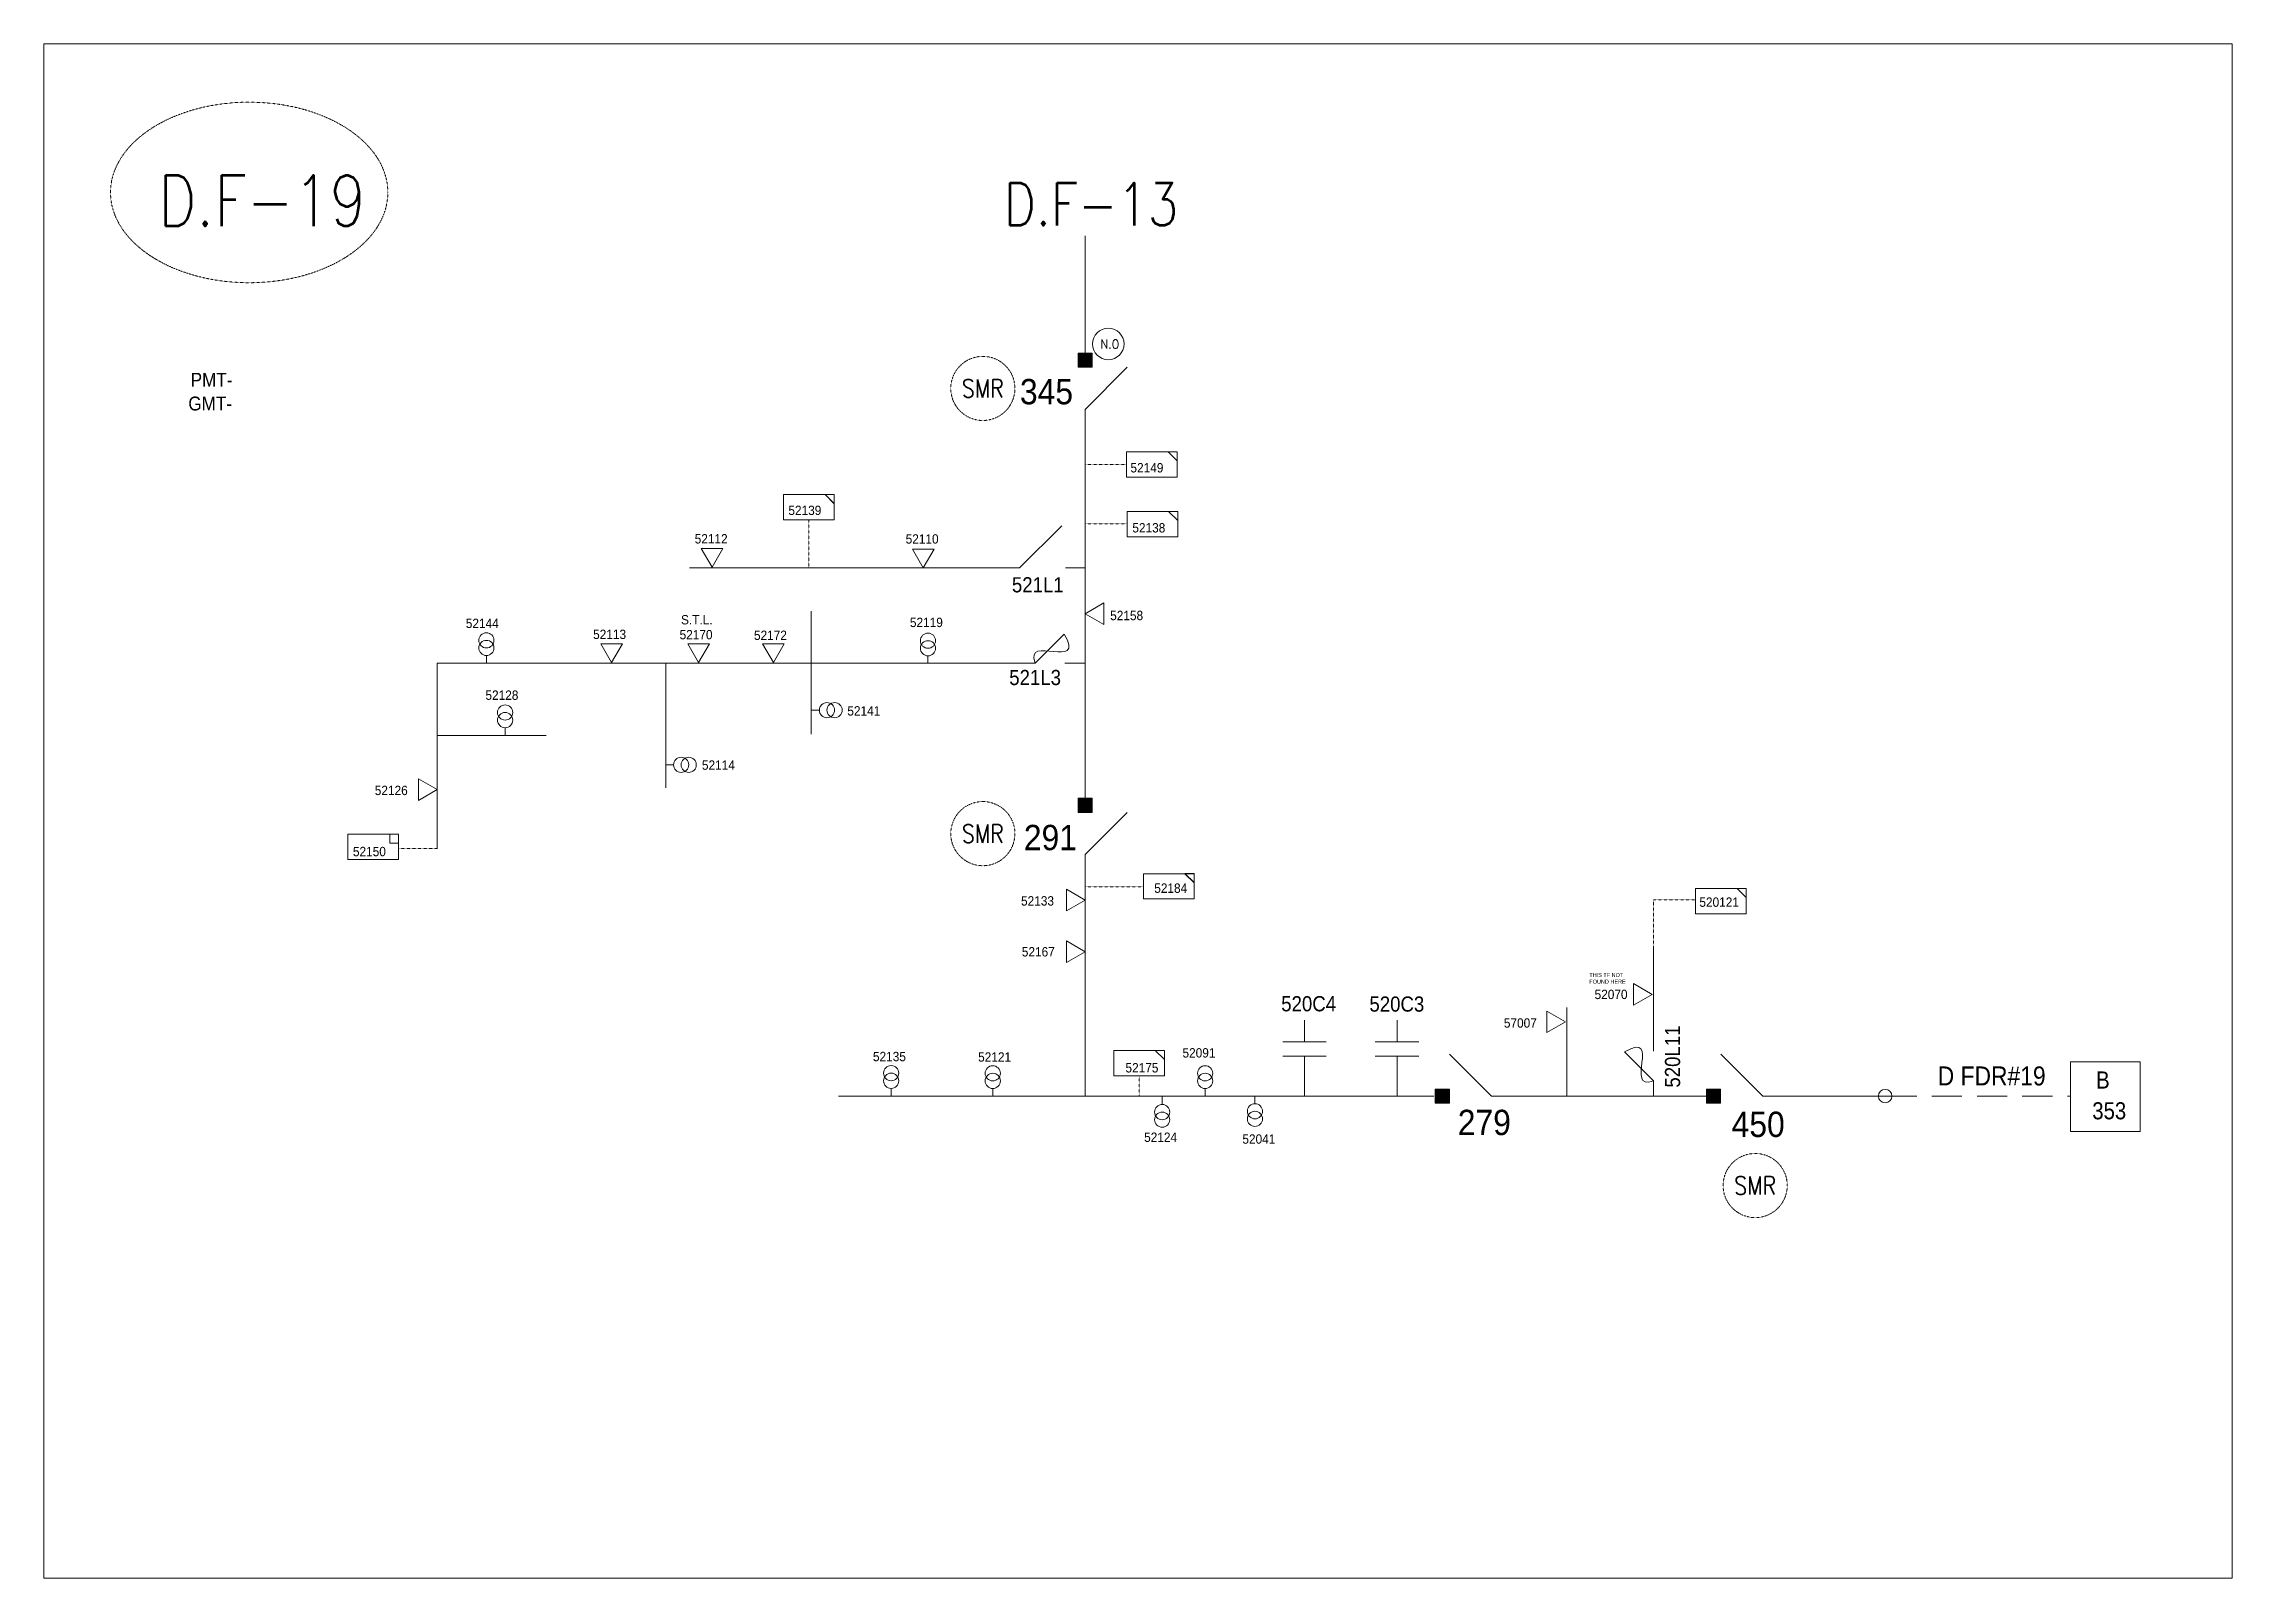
# Model space of a CAD drawing. Header units: metres. Extents: x 65984 to 144644, y -19036 to 23726.
# Drawn here: x 84373 to 85765, y -7176 to -6199 of the extents above; entities that cross this region are included whole.
import ezdxf
from ezdxf.enums import TextEntityAlignment as Align

# ---------------------------------------------------------------- set-up
doc = ezdxf.new("R2010")
doc.units = ezdxf.units.M
doc.header["$MEASUREMENT"] = 0
doc.linetypes.add('DGN Style 3', pattern=[0.013877, 0, -0.013877])
doc.linetypes.add('HIDDEN2', pattern=[2381.25, 1587.5, -793.75])
doc.layers.get('0').update_dxf_attribs({"color": 95, "lineweight": 40})
for name, color, linetype, lineweight in [('ABS', 7, 'Continuous', 40), ('ABS NUMBER', 112, 'Continuous', 30), ('CAPACITOR', 5, 'Continuous', 40), ('d_eos no', 121, 'Continuous', 40), ('d_fco', 5, 'Continuous', 40), ('d_fco text', 95, 'Continuous', 40), ('d_oh branch', 94, 'Continuous', 40), ('d_tf', 1, 'Continuous', 40), ('d_tf no', 6, 'Continuous', 40), ('d_ug cable', 95, 'Continuous', 40), ('d_ug tf', 1, 'Continuous', 40), ('FDR  2  05', 154, 'Continuous', 40), ('fedr no', 95, 'Continuous', 40), ('GRID STATION  04', 7, 'Continuous', 40), ('O H MAIN FEEDER', 4, 'Continuous', 100), ('SW N O', 114, 'Continuous', 30)]:
    doc.layers.add(name, color=color, linetype=linetype, lineweight=lineweight)
doc.styles.add('NASKHF', font='naskhf.shx', dxfattribs={"height": 8})
doc.styles.add('Style-Arial', font='arial.ttf')
doc.styles.add('Style-msdefault', font='msdefault.shx')
doc.styles.add('Style-STANDARD', font='STANDARD.shx')

msp = doc.modelspace()

# ---------------------------------------------------------------- texts
at = {"layer": 'ABS NUMBER', "color": 2, "lineweight": 13, "style": 'Style-Arial', "width": 0.9}
for s, p in [('345', (84993.7, -6412.6)), ('291', (84996.2, -6696.3))]:
    msp.add_text(s, height=16.11, dxfattribs=at).set_placement(p, align=Align.TOP_LEFT)
at = {"layer": 'ABS NUMBER', "color": 7, "lineweight": 13, "style": 'Style-Arial', "width": 0.9}
msp.add_text('279', height=16.11, dxfattribs=at).set_placement((85306, -6877.6), align=Align.TOP_RIGHT)
at = {"layer": 'ABS NUMBER', "color": 2, "lineweight": 13, "style": 'Style-Arial', "width": 0.9}
msp.add_text('450', height=16.11, dxfattribs=at).set_placement((85480.2, -6878.8), align=Align.TOP_RIGHT)
at = {"layer": 'd_eos no', "color": 7, "linetype": 'Continuous', "lineweight": 13, "style": 'Style-Arial', "width": 0.88}
for s, p in [('PMT-', (84466.2, -6408.7)), ('GMT-', (84464.7, -6423.8))]:
    msp.add_text(s, height=8.84, dxfattribs=at).set_placement(p, align=Align.TOP_LEFT)
at = {"layer": 'd_fco text', "color": 7, "linetype": 'Continuous', "lineweight": 13, "style": 'Style-msdefault', "width": 0.916667}
for s, p in [('521L1', (84988.6, -6538.7)), ('521L3', (84986.9, -6597.7))]:
    msp.add_text(s, height=9.66, dxfattribs=at).set_placement(p, align=Align.TOP_LEFT)
at = {"layer": 'd_fco text', "color": 3, "linetype": 'Continuous', "lineweight": 13, "style": 'Style-msdefault', "width": 0.916667}
for s, p in [('520C4', (85194.8, -6805.3)), ('520C3', (85250.9, -6805.5))]:
    msp.add_text(s, height=9.66, dxfattribs=at).set_placement(p, align=Align.TOP_RIGHT)
at = {"layer": 'd_fco text', "color": 7, "linetype": 'Continuous', "lineweight": 13, "style": 'Style-msdefault', "width": 0.916667}
msp.add_text('520L11', height=9.66, rotation=90, dxfattribs=at).set_placement((85404, -6863.5), align=Align.TOP_LEFT)
at = {"layer": 'd_tf no', "color": 3, "linetype": 'Continuous', "lineweight": 13, "style": 'Style-msdefault', "width": 0.945946}
for s, p in [('52149', (85064, -6466.1)), ('52139', (84846.4, -6493.2)), ('52112', (84786.8, -6511.3)), ('52110', (84921, -6511.4)), ('52138', (85065.2, -6504.3)), ('52144', (84641.2, -6565.1)), ('S.T.L.', (84778.1, -6562.8)), ('52119', (84923.7, -6564.5)), ('52158', (85051.1, -6560.1)), ('52113', (84722.2, -6572.1)), ('52170', (84777.2, -6572.3)), ('52172', (84824.5, -6572.7)), ('52128', (84653.7, -6610.8)), ('52141', (84883.9, -6620.8)), ('52114', (84791.4, -6655.3)), ('52126', (84583.3, -6671.4)), ('52150', (84569.4, -6710.3)), ('52133', (84994.4, -6741.7)), ('520121', (85425.9, -6742.5)), ('52167', (84994.9, -6774.1)), ('52091', (85097.1, -6838.4)), ('52124', (85072.7, -6892.1))]:
    msp.add_text(s, height=5.96, dxfattribs=at).set_placement(p, align=Align.TOP_LEFT)
for s, p in [('52184', (85100.1, -6733.6)), ('57007', (85322.5, -6819.4)), ('52175', (85081.8, -6847.9))]:
    msp.add_text(s, height=5.96, dxfattribs=at).set_placement(p, align=Align.TOP_RIGHT)
msp.add_text('52070', height=5.96, rotation=360, dxfattribs=at).set_placement((85380.2, -6801.2), align=Align.TOP_RIGHT)
for s, p in [('52135', (84900.2, -6846.7)), ('52121', (84967.1, -6847)), ('52041', (85135.2, -6899.2))]:
    msp.add_text(s, height=5.96, dxfattribs=at).set_placement(p)
at = {"layer": 'd_tf no', "color": 1, "linetype": 'Continuous', "lineweight": 40, "ltscale": 2.582696, "char_height": 11.541, "attachment_point": 5, "line_spacing_factor": 1.2, "style": 'Style-STANDARD'}
for insert in [(84970.1, -6418.6), (84970.1, -6701.9), (85461.4, -6925.8)]:
    msp.add_mtext('\\H1x;\\W0.909091;SMR\\P', dxfattribs=dict(at, insert=insert))
at = {"layer": 'd_tf no', "color": 2, "linetype": 'Continuous', "lineweight": 13, "ltscale": 0.54266, "insert": (85355.9, -6797.4), "char_height": 2.545, "attachment_point": 7, "style": 'NASKHF'}
msp.add_mtext('\\Fmsdefault;\\H1x;\\W0.945946;THIS TF NOT \\PFOUND HERE', dxfattribs=at)
at = {"layer": 'fedr no', "color": 6, "linetype": 'Continuous', "lineweight": 13, "style": 'Style-STANDARD', "width": 0.909091}
msp.add_text('D.F-19', height=32.36, dxfattribs=at).set_placement((84511.6, -6299.1), align=Align.MIDDLE_CENTER)
at = {"layer": 'fedr no', "color": 55, "linetype": 'Continuous', "lineweight": 13, "style": 'Style-STANDARD', "width": 0.909091}
msp.add_text('D.F-13', height=27.16, dxfattribs=at).set_placement((85038.9, -6301.4), align=Align.MIDDLE_CENTER)
at = {"layer": 'GRID STATION  04', "color": 7, "linetype": 'Continuous', "lineweight": 13, "style": 'Style-msdefault', "width": 0.9}
msp.add_text('D FDR#19', height=12.08, dxfattribs=at).set_placement((85577.5, -6862.1))
at = {"layer": 'GRID STATION  04', "color": 3, "linetype": 'Continuous', "lineweight": 13, "style": 'Style-msdefault', "width": 0.888889}
for s, height, p in [('B', 10.9, (85686.9, -6853.2)), ('353', 10.87, (85697.4, -6872.8))]:
    msp.add_text(s, height=height, dxfattribs=at).set_placement(p, align=Align.TOP_RIGHT)

# ---------------------------------------------------------------- blocks, each defined once
blk = doc.blocks.new('ABS2_1_1')
at = {"color": 0, "linetype": 'ByBlock', "lineweight": -2, "ltscale": 500}
for q in [(-29900, 43500), (0, 0)]:
    blk.add_line((0, 13600), q, dxfattribs=at)
at = {"color": 0, "linetype": 'ByBlock', "lineweight": -2, "ltscale": 500, "flags": 128}
for points in [[(5000, 43600), (-5000, 43600), (-5000, 53600), (5000, 53600)], [(3791, 49653), (3791, 49653), (3791, 49653)]]:
    blk.add_lwpolyline(points, close=True, dxfattribs=at)
at = {"color": 0, "linetype": 'ByBlock', "lineweight": -2, "ltscale": 500}
for points in [[(5000, 43600), (-5000, 43600), (5000, 53600), (-5000, 53600)], [(3791, 49653), (3791, 49653), (3791, 49653)]]:
    blk.add_solid(points, dxfattribs=at)
blk = doc.blocks.new('TF_8')
at = {"color": 0, "linetype": 'ByBlock', "lineweight": -2}
blk.add_line((6.3, 4.95), (9.9, 1.35), dxfattribs=at)
blk.add_3dface([(-10.1, 4.95), (9.9, 4.95), (9.9, -5.05), (-10.1, -5.05)], dxfattribs=at)
blk = doc.blocks.new('*U1012')
at = {"layer": 'd_fco', "color": 7, "linetype": 'Continuous', "lineweight": 13}
blk.add_line((-4.6, 4.21), (-10.13, 4.21), dxfattribs=at)
at = {"layer": 'd_fco', "color": 7, "linetype": 'Continuous', "lineweight": 13, "flags": 128}
blk.add_lwpolyline([(13.02, 4.21), (7.07, 4.21), (-4.4, -7.26)], dxfattribs=at)
at = {"layer": 'd_fco', "color": 7, "linetype": 'Continuous', "lineweight": 13}
blk.add_open_spline([(-4.4, -7.26), (-13, 7.69), (11.58, -7.67), (7.07, 4.21)], degree=3, dxfattribs=at)
blk = doc.blocks.new('TFU_152')
at = {"layer": 'd_tf', "color": 3, "linetype": 'Continuous', "lineweight": 13, "ltscale": 0.00062951}
blk.add_line((0, 10), (0, 0), dxfattribs=at)
at = {"layer": 'd_tf', "color": 3, "linetype": 'Continuous', "lineweight": 13, "ltscale": 0.00062951, "extrusion": (0, 0, -1)}
for centre in [(0, 30), (0, 20)]:
    blk.add_circle(centre, 10, dxfattribs=at)
blk = doc.blocks.new('*U1025')
at = {"layer": 'CAPACITOR', "color": 5, "linetype": 'Continuous', "lineweight": 13}
for p, q in [((-6.45, -8.62), (-6.45, 8.6)), ((-0.71, -8.62), (-0.71, 8.6)), ((-6.45, -0.01), (-15.04, -0.01)), ((15.04, -0.01), (-0.71, -0.01))]:
    blk.add_line(p, q, dxfattribs=at)
blk = doc.blocks.new('TFU_153')
at = {"layer": 'd_tf', "color": 3, "linetype": 'Continuous', "lineweight": 13, "ltscale": 0.00062951}
blk.add_line((0, 10), (0, 0), dxfattribs=at)
for centre in [(0, 30), (0, 20)]:
    blk.add_circle(centre, 10, dxfattribs=at)
blk = doc.blocks.new('*U1335')
at = {"layer": 'ABS', "color": 7, "linetype": 'Continuous', "lineweight": 13, "ltscale": 0.397132}
for p, q in [((-8.32, 9.06), (-8.32, 16.62)), ((-8.32, 9.06), (8.3, -7.56)), ((-8.32, -16.6), (-8.32, -9.05))]:
    blk.add_line(p, q, dxfattribs=at)
blk = doc.blocks.new('TF3_17')
at = {"layer": 'd_ug tf', "color": 3, "linetype": 'Continuous', "lineweight": 13}
for p, q in [((11.3, 9), (18.3, 9)), ((18.3, 9), (18.3, 2))]:
    blk.add_line(p, q, dxfattribs=at)
at = {"layer": 'd_ug tf', "color": 3, "linetype": 'Continuous', "lineweight": 13, "flags": 128}
blk.add_lwpolyline([(-21.7, 9), (18.3, 9), (18.3, -11), (-21.7, -11)], close=True, dxfattribs=at)
blk.add_lwpolyline([(18.3, 2), (11.3, 2), (11.3, 9)], dxfattribs=at)
blk = doc.blocks.new('*U1430')
at = {"layer": 'SW N O', "color": 3, "lineweight": 13}
blk.add_circle((0, 0), 16.8, dxfattribs=at)
at = {"layer": 'SW N O', "color": 3, "lineweight": 13, "style": 'Style-STANDARD'}
blk.add_text('N.O', height=9.6, dxfattribs=at).set_placement((1.7, -0.2), align=Align.MIDDLE_CENTER)
blk = doc.blocks.new('*U3171')
at = {"layer": 'd_ug tf', "color": 3, "linetype": 'Continuous', "lineweight": 13, "flags": 128}
blk.add_lwpolyline([(11.46, 1.66), (7.33, 5.73), (11.47, 5.73)], close=True, dxfattribs=at)
at = {"layer": 'd_ug tf', "color": 3, "linetype": 'Continuous', "lineweight": 13, "xscale": 1.147979204721027, "yscale": 1.147979204721027, "zscale": 0.3630735559045986, "rotation": 359.9999999999999}
blk.add_blockref('TF_8', (0.1, 0.04), dxfattribs=at)

# ---------------------------------------------------------------- linework, layer by layer
at = {"layer": 'd_oh branch', "color": 3, "linetype": 'Continuous', "lineweight": 13}
for p, q in [((84982.9, -6532.8), (84783.4, -6532.8)), ((84768.5, -6593.4), (84768.5, -6672.7)), ((84861, -6593.4), (84861, -6638.6)), ((84623, -6639.5), (84692.3, -6639.5)), ((85396.7, -6773.4), (85396.7, -6836.2)), ((85341.5, -6812.5), (85341.5, -6868.9))]:
    msp.add_line(p, q, dxfattribs=at)
at = {"layer": 'd_oh branch', "color": 3, "linetype": 'Continuous', "lineweight": 13, "flags": 128}
for points in [[(84861, -6560.4), (84861, -6593.4), (84995, -6593.4)], [(84861, -6593.4), (84623, -6593.4), (84623, -6711.3)], [(85029.3, -6593.4), (85035.2, -6593.4)]]:
    msp.add_lwpolyline(points, dxfattribs=at)
at = {"layer": 'd_tf', "color": 3, "linetype": 'Continuous', "lineweight": 13, "ltscale": 0.000687305, "flags": 128}
for points in [[(84791, -6520.5), (84804.7, -6520.5), (84797.9, -6532.4)], [(84925.3, -6520.8), (84939.1, -6520.8), (84932.2, -6532.7)], [(85047.1, -6568.9), (85047.1, -6555.1), (85035.2, -6562)], [(84727, -6581.2), (84740.8, -6581.2), (84733.9, -6593.1)], [(84782.5, -6581.2), (84796.2, -6581.2), (84789.3, -6593.1)], [(84830, -6581.2), (84843.7, -6581.2), (84836.9, -6593.1)], [(84611.1, -6680.8), (84611.1, -6667.1), (84623, -6673.9)], [(85023.3, -6751), (85023.3, -6737.3), (85035.2, -6744.2)], [(85023.3, -6783.9), (85023.3, -6770.2), (85035.2, -6777.1)], [(85384, -6797.3), (85384, -6811), (85395.9, -6804.2)], [(85328.8, -6814.8), (85328.8, -6828.5), (85340.7, -6821.7)]]:
    msp.add_lwpolyline(points, close=True, dxfattribs=at)
at = {"layer": 'd_ug cable', "color": 3, "linetype": 'DGN Style 3', "lineweight": 13}
for p, q in [((85035.2, -6467), (85061.4, -6467)), ((84859.5, -6502.3), (84859.5, -6532.6)), ((85035.2, -6504.8), (85061.9, -6504.8)), ((84598.4, -6711.4), (84623.1, -6711.4)), ((85072.3, -6735.8), (85035.2, -6735.8)), ((85069.5, -6856), (85069.5, -6868.9))]:
    msp.add_line(p, q, dxfattribs=at)
at = {"layer": 'd_ug cable', "color": 3, "linetype": 'HIDDEN2', "lineweight": 13, "ltscale": 0.012079}
msp.add_line((85545, -6868.9), (85661.6, -6868.9), dxfattribs=at)
at = {"layer": 'd_ug cable', "color": 3, "linetype": 'DGN Style 3', "lineweight": 13, "flags": 128}
msp.add_lwpolyline([(85423.5, -6744), (85396.7, -6744), (85396.7, -6773.4)], dxfattribs=at)
at = {"layer": 'd_ug cable', "color": 2, "linetype": 'DGN Style 3', "lineweight": 13}
for centre in [(84970.1, -6418.6), (84970.1, -6701.9), (85461.4, -6925.8)]:
    msp.add_circle(centre, 20.4, dxfattribs=at)
at = {"layer": 'FDR  2  05', "color": 3, "linetype": 'Continuous', "lineweight": 13}
msp.add_line((85041.1, -6868.9), (84878.3, -6868.9), dxfattribs=at)
at = {"layer": 'fedr no', "color": 82, "linetype": 'DGN Style 3', "lineweight": 13, "true_color": 0x1dc70e}
msp.add_ellipse((84503.4, -6293.9), major_axis=(88.2, 0), ratio=0.651175, dxfattribs=at)
at = {"layer": 'GRID STATION  04', "color": 3, "linetype": 'Continuous', "lineweight": 13, "ltscale": 1.422721, "flags": 128}
msp.add_lwpolyline([(85706.3, -6891.4), (85706.3, -6847), (85661.9, -6847), (85661.9, -6891.4)], close=True, dxfattribs=at)
at = {"layer": 'O H MAIN FEEDER', "color": 251, "lineweight": 13, "ltscale": 0.802471}
msp.add_line((85035.2, -6321.4), (85035.2, -6396.2), dxfattribs=at)
at = {"layer": 'O H MAIN FEEDER', "color": 3, "lineweight": 13, "ltscale": 0.802471}
for p, q in [((85035.2, -6444.1), (85035.2, -6679.4)), ((85035.2, -6727.1), (85035.2, -6868.9)), ((85202.6, -6868.9), (85035.2, -6868.9)), ((85160.3, -6868.9), (85256.9, -6868.9)), ((85304.5, -6868.9), (85430.2, -6868.9)), ((85476.3, -6868.9), (85545, -6868.9))]:
    msp.add_line(p, q, dxfattribs=at)
at = {"layer": 'O H MAIN FEEDER', "color": 140, "lineweight": 13, "ltscale": 0.498271, "flags": 128}
msp.add_lwpolyline([(84372.7, -6199.3), (85764.9, -6199.3), (85764.9, -7175.7), (84372.7, -7175.7)], close=True, dxfattribs=at)
at = {"layer": 'O H MAIN FEEDER', "color": 3, "lineweight": 13, "ltscale": 0.802471}
msp.add_circle((85544.1, -6868.9), 4.3, dxfattribs=at)

# ---------------------------------------------------------------- block references
at = {"layer": 'ABS', "color": 2, "linetype": 'Continuous', "lineweight": 13, "ltscale": 1.335873, "zscale": 0.0005927216766077743}
for p, xscale, yscale, rotation in [((85035.2, -6444.1), 0.0008950364099908117, -0.0008950364099908121, 180.0000000000003), ((85035.2, -6727.4), 0.0008950364099908117, -0.0008950364099908121, 180.0000000000003), ((85478.4, -6868.9), 0.0008950364099908118, -0.0008950364099908123, 270.0000000000002)]:
    msp.add_blockref('ABS2_1_1', p, dxfattribs=dict(at, xscale=xscale, yscale=yscale, rotation=rotation))
at = {"layer": 'ABS', "color": 7, "linetype": 'Continuous', "lineweight": 13, "ltscale": 0.397132, "xscale": 1.610510000000001, "yscale": 1.610510000000001, "zscale": 1.610510000000001, "rotation": 90.00000000000001}
msp.add_blockref('*U1335', (85008.1, -6519.3), dxfattribs=at)
at = {"layer": 'ABS', "color": 7, "linetype": 'Continuous', "lineweight": 13, "ltscale": 1.335873, "xscale": 0.0008950364099908118, "yscale": -0.0008950364099908123, "zscale": 0.0005927216766077743, "rotation": 270.0000000000002}
msp.add_blockref('ABS2_1_1', (85305.9, -6868.9), dxfattribs=at)
at = {"layer": 'CAPACITOR', "color": 5, "linetype": 'Continuous', "lineweight": 13, "extrusion": (0, 0, -1), "xscale": 1.610510000000001, "yscale": 1.610510000000001, "zscale": 1.610510000000001, "rotation": 270.0000000000001}
for p in [(-85174.7, -6844.7), (-85233.6, -6844.7)]:
    msp.add_blockref('*U1025', p, dxfattribs=at)
at = {"layer": 'd_fco', "color": 7, "linetype": 'Continuous', "lineweight": 13, "xscale": 1.610510000000001, "yscale": 1.610510000000001, "zscale": 1.610510000000001}
for p, rotation in [((85014.8, -6586.6), 180.0000000006), ((85390, -6847.8), 270.0000000005999)]:
    msp.add_blockref('*U1012', p, dxfattribs=dict(at, rotation=rotation))
at = {"layer": 'd_tf', "color": 3, "linetype": 'Continuous', "lineweight": 13, "ltscale": 0.00062951}
for name, p, xscale, yscale, zscale, rotation in [('TFU_153', (84654.3, -6593.4), 0.4831530000000002, 0.4831530000000002, 0.4831530000000002, 359.9999999999999), ('TFU_153', (84935.2, -6593.6), 0.4831530000000002, 0.4831530000000002, 0.4831530000000002, 359.9999999999999), ('TFU_153', (84666.2, -6639.3), 0.4831530000000002, 0.4831530000000002, 0.4831530000000002, 359.9999999999999), ('TFU_153', (84861.3, -6623.3), 0.4831530000000002, 0.4831530000000002, 0.4831530000000002, 269.9999999999998), ('TFU_153', (84768.5, -6658.1), 0.4831530000000002, 0.4831530000000002, 0.4831530000000002, 269.9999999999998), ('TFU_152', (85111.5, -6868.9), 0.4831530000000003, 0.4831530000000003, 0.4831530000000003, 359.9999999999997), ('TFU_153', (85084.2, -6869.4), 0.4831530000000002, 0.4831530000000002, 0.4831530000000002, 179.9999999999999)]:
    msp.add_blockref(name, p, dxfattribs=dict(at, xscale=xscale, yscale=yscale, zscale=zscale, rotation=rotation))
at = {"layer": 'd_tf', "color": 3, "linetype": 'Continuous', "lineweight": 13, "ltscale": 0.00062951, "extrusion": (0, 0, -1)}
for name, p, xscale, yscale, zscale, rotation in [('TFU_153', (-84911.8, -6868.8), 0.4831530000000002, 0.4831530000000002, 0.4831530000000002, 359.9999999999999), ('TFU_153', (-84976.4, -6868.9), 0.4831530000000002, 0.4831530000000002, 0.4831530000000002, 359.9999999999999), ('TFU_152', (-85143.2, -6868.9), 0.4831530000000003, 0.4831530000000003, 0.4831530000000003, 179.9999999999997)]:
    msp.add_blockref(name, p, dxfattribs=dict(at, xscale=xscale, yscale=yscale, zscale=zscale, rotation=rotation))
at = {"layer": 'd_ug tf', "color": 3, "linetype": 'Continuous', "lineweight": 13}
for name, p, xscale, yscale, zscale in [('*U3171', (85077.6, -6466.9), 1.403552830863798, 1.403552830863798, 1.403552830863798), ('*U3171', (84859.5, -6494.2), 1.403552830863798, 1.403552830863798, 1.403552830863798), ('TF_8', (85078.1, -6504.9), 1.611249462558968, 1.611249462558968, 0.5095929172016845), ('*U3171', (85088.4, -6735.4), 1.403552830863798, 1.403552830863798, 1.403552830863798), ('*U3171', (85069.5, -6847.9), 1.403552830863798, 1.403552830863798, 1.403552830863798)]:
    msp.add_blockref(name, p, dxfattribs=dict(at, xscale=xscale, yscale=yscale, zscale=zscale))
for name, p, xscale, yscale, zscale, rotation in [('TF3_17', (84583.7, -6709.5), 0.8056247312794841, 0.8056247312794841, 0.8056247312794841, 359.9997), ('TF_8', (85439.8, -6744.7), 1.611249462558968, 1.611249462558968, 0.5095929172016845, 359.9999999999999)]:
    msp.add_blockref(name, p, dxfattribs=dict(at, xscale=xscale, yscale=yscale, zscale=zscale, rotation=rotation))
at = {"layer": 'SW N O', "color": 3, "lineweight": 13, "xscale": 0.5955174737175104, "yscale": 0.5955174737175104, "zscale": 0.5955174737175104}
msp.add_blockref('*U1430', (85049.9, -6390.3), dxfattribs=at)

msp.set_redraw_order([(e.dxf.handle, doc.entitydb.next_handle()) for e in msp.query("TEXT MTEXT ATTDEF DIMENSION ARC_DIMENSION")])  # texts and dimensions are drawn at this point

doc.saveas('drawing.dxf')
